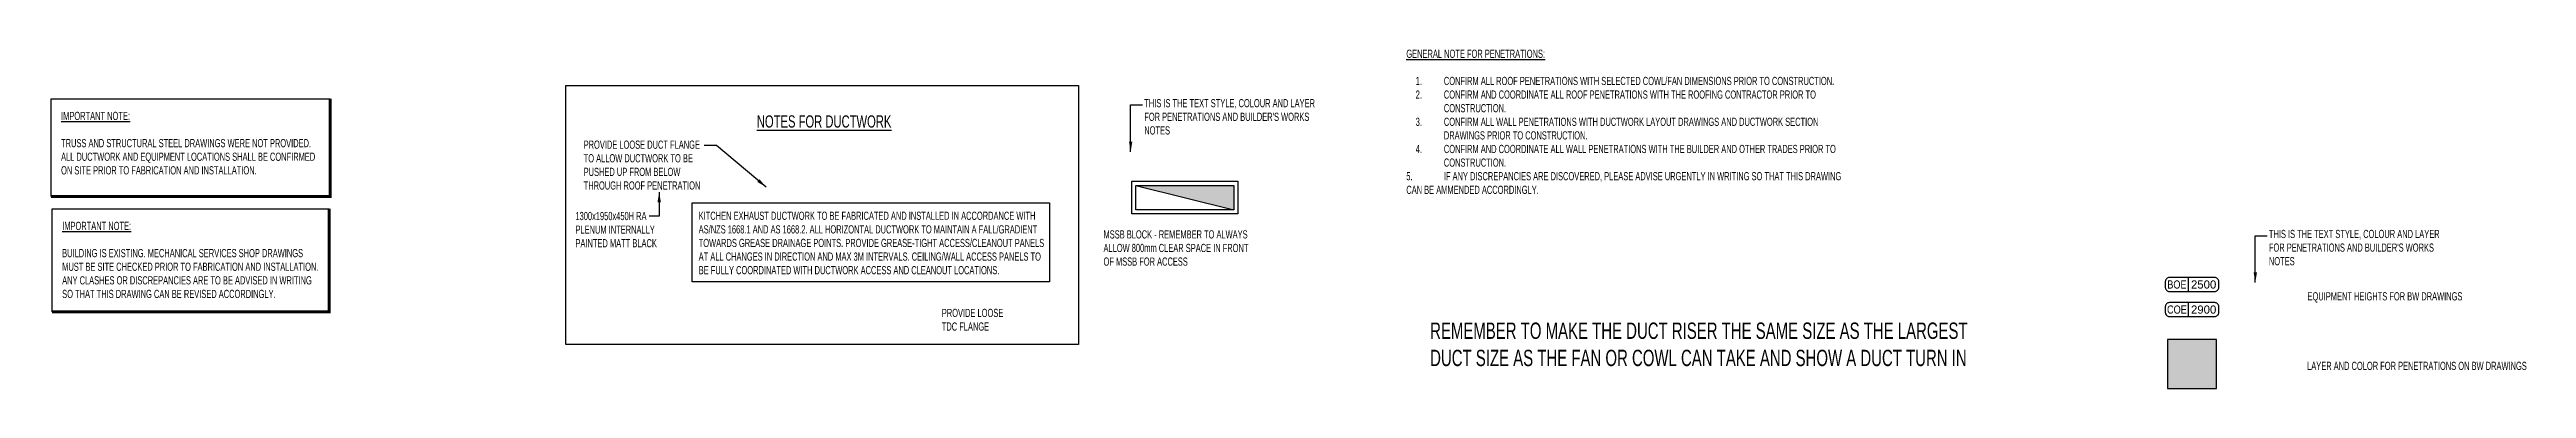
# Model space of a CAD drawing. Header units: millimetres. Extents: x 141 to 153906, y 19826 to 64501.
# Drawn here: x 41059 to 71423, y 36693 to 40845 of the extents above; entities that cross this region are included whole.
import ezdxf
from ezdxf.enums import TextEntityAlignment as Align

# ---------------------------------------------------------------- set-up
doc = ezdxf.new("R2010")
doc.units = ezdxf.units.MM
for name, color, linetype in [('BW-PenoRoof', 210, 'Continuous'), ('BW-PenoShade', 223, 'Continuous'), ('BW-PenoTag', 14, 'Continuous'), ('BW-Text', 54, 'Continuous'), ('Hvac-EquipTagHeights', 1, 'Continuous'), ('Hvac-MSSBElect', 7, 'Continuous'), ('Hvac-Notes', 7, 'Continuous'), ('Hvac-TagHeights', 14, 'Continuous'), ('Hvac-TextLabel2', 2, 'Continuous'), ('RFI Layer', 240, 'Continuous')]:
    doc.layers.add(name, color=color, linetype=linetype)
doc.styles.add('_Arial', font='arial.ttf')
doc.styles.add('Arial Narrow_1', font='ARIALN.TTF', dxfattribs={"height": 250})
doc.dimstyles.new('ISO-25', dxfattribs={"dimtxt": 2.5, "dimasz": 2.5, "dimexe": 1.25, "dimexo": 0.625, "dimtad": 1, "dimtxsty": 'Standard', "dimcen": 2.5, "dimadec": 0, "dimazin": 0, "dimtfac": 1, "dimtmove": 0, "dimatfit": 3, "dimfxl": 1, "dimarcsym": 0})

msp = doc.modelspace()

# ---------------------------------------------------------------- texts
at = {"layer": 'BW-Text', "char_height": 100, "attachment_point": 1, "style": 'Arial Narrow_1'}
for s, insert in [("\\fArial Narrow|b0|i0;\\W0.8;THIS IS THE TEXT STYLE, COLOUR AND LAYER\\PFOR PENETRATIONS AND BUILDER'S WORKS \\PNOTES", (54479, 40238.3, 100.5)), ("\\fArial Narrow|b0|i0;\\W0.8;THIS IS THE TEXT STYLE, COLOUR AND LAYER\\PFOR PENETRATIONS AND BUILDER'S WORKS \\PNOTES", (68265.4, 38635.5)), ('\\fArial Narrow|b0|i0;\\W0.8;EQUIPMENT HEIGHTS FOR BW DRAWINGS', (68738.9, 37871.6)), ('\\W0.8;LAYER AND COLOR FOR PENETRATIONS ON BW DRAWINGS\\P', (68733.9, 37019.4))]:
    msp.add_mtext_dynamic_manual_height_columns(s, width=5382.733, gutter_width=1, heights=[0], dxfattribs=dict(at, insert=insert))
at = {"layer": 'Hvac-Notes', "attachment_point": 1, "style": 'Arial Narrow_1'}
for s, insert, char_height, width in [('{\\L\\H0.869565x;\\W0.8;GENERAL NOTE FOR PENETRATIONS:}{\\H0.869565x;\\W0.8;\\P\\P\\pxi-3,l4t4;1.^ICONFIRM ALL ROOF PENETRATIONS WITH SELECTED COWL/FAN DIMENSIONS PRIOR TO CONSTRUCTION.\\P2.^ICONFIRM AND COORDINATE ALL ROOF PENETRATIONS WITH THE ROOFING CONTRACTOR PRIOR TO CONSTRUCTION.\\P3.^ICONFIRM ALL WALL PENETRATIONS WITH DUCTWORK LAYOUT DRAWINGS AND DUCTWORK SECTION DRAWINGS PRIOR TO CONSTRUCTION.\\P4.^ICONFIRM AND COORDINATE ALL WALL PENETRATIONS WITH THE BUILDER AND OTHER TRADES PRIOR TO CONSTRUCTION.\\P5.^IIF ANY DISCREPANCIES ARE DISCOVERED, PLEASE ADVISE URGENTLY IN WRITING SO THAT THIS DRAWING CAN BE AMMENDED ACCORDINGLY.}\\W0.8;\\P\\pi*,l*,t;\\P', (57691.4, 40844), 115, 5382.733), ('\\pxql;\\W0.8;PROVIDE LOOSE DUCT FLANGE\\PTO ALLOW DUCTWORK TO BE\\PPUSHED UP FROM BELOW\\PTHROUGH ROOF PENETRATION ', (47606.6, 39730, 100.5), 100, 5382.733), ('\\W0.8;1300x1950x450H RA \\PPLENUM INTERNALLY\\PPAINTED MATT BLACK', (47506.2, 38855.7, 100.5), 100, 5382.733), ('\\W0.8;KITCHEN EXHAUST DUCTWORK TO BE FABRICATED AND INSTALLED IN ACCORDANCE WITH AS/NZS 1668.1 AND AS 1668.2. ALL HORIZONTAL DUCTWORK TO MAINTAIN A FALL/GRADIENT TOWARDS GREASE DRAINAGE POINTS. PROVIDE GREASE-TIGHT ACCESS/CLEANOUT PANELS AT ALL CHANGES IN DIRECTION AND MAX 3M INTERVALS. CEILING/WALL ACCESS PANELS TO BE FULLY COORDINATED WITH DUCTWORK ACCESS AND CLEANOUT LOCATIONS.', (49016.7, 38858.9), 100, 4287.256), ('\\W0.8;PROVIDE LOOSE \\PTDC FLANGE', (51997.1, 37668.1, 100.5), 100, 5382.733)]:
    msp.add_mtext(s, dxfattribs=dict(at, insert=insert, char_height=char_height, width=width))
at = {"layer": 'Hvac-Notes', "insert": (53979.3, 38630.7, 100.5), "char_height": 100, "attachment_point": 1, "style": 'Arial Narrow_1'}
msp.add_mtext_dynamic_manual_height_columns('{\\W0.8;MSSB BLOCK - REMEMBER TO ALWAYS\\PALLOW 800mm CLEAR SPACE IN FRONT\\POF MSSB FOR ACCESS}', width=5382.733, gutter_width=1, heights=[0], dxfattribs=at)
at = {"layer": 'Hvac-TextLabel2', "insert": (47862.8, 40039.3, 100.5), "char_height": 150, "width": 5382.733, "attachment_point": 1, "style": 'Arial Narrow_1'}
msp.add_mtext('\\pxqc;\\L\\W0.8;NOTES FOR DUCTWORK', dxfattribs=at)
at = {"layer": 'RFI Layer', "attachment_point": 1, "style": 'Arial Narrow_1'}
for s, insert, char_height, width in [('{\\L\\W0.8;IMPORTANT NOTE:\\P\\P\\pxql;}\\W0.8;TRUSS AND STRUCTURAL STEEL DRAWINGS WERE NOT PROVIDED. \\PALL DUCTWORK AND EQUIPMENT LOCATIONS SHALL BE CONFIRMED \\PON SITE PRIOR TO FABRICATION AND INSTALLATION.', (41200.4, 40082.3, 100.5), 100, 6138.653), ('{\\L\\W0.8;IMPORTANT NOTE:\\P\\P}\\W0.8;BUILDING IS EXISTING. MECHANICAL SERVICES SHOP DRAWINGS \\PMUST BE SITE CHECKED PRIOR TO FABRICATION AND INSTALLATION. \\PANY CLASHES OR DISCREPANCIES ARE TO BE ADVISED IN WRITING \\PSO THAT THIS DRAWING CAN BE REVISED ACCORDINGLY.', (41214, 38734.4, 100.5), 100, 6138.653), ('\\W0.8;REMEMBER TO MAKE THE DUCT RISER THE SAME SIZE AS THE LARGEST\\PDUCT SIZE AS THE FAN OR COWL CAN TAKE AND SHOW A DUCT TURN IN', (57983.6, 37500.2, 100.5), 200, 12697.611)]:
    msp.add_mtext(s, dxfattribs=dict(at, insert=insert, char_height=char_height, width=width))

# ---------------------------------------------------------------- blocks, each defined once
blk = doc.blocks.new('SSSS')
at = {"layer": 'Hvac-TagHeights', "linetype": 'Continuous'}
blk.add_line((-371, -85), (-371, 85), dxfattribs=at)
blk.add_lwpolyline([(-655, -35, 0.414214), (-605, -85), (-50, -85, 0.414214), (0, -35), (0, 35, 0.414214), (-50, 85), (-605, 85, 0.414214), (-655, 35)], format="xyb", close=True, dxfattribs=at)
at = {"layer": 'Hvac-TagHeights', "style": '_Arial', "width": 0.8}
blk.add_attdef('COD', text='', height=100, dxfattribs=at).set_placement((-513, 0), align=Align.MIDDLE_CENTER)
at = {"layer": 'Hvac-TagHeights', "style": '_Arial'}
blk.add_attdef('HGT', text='', height=100, dxfattribs=at).set_placement((-185, 0), align=Align.MIDDLE_CENTER)

# ---------------------------------------------------------------- hatches: boundary and pattern name
at = {"layer": 'BW-PenoShade', "linetype": 'Continuous'}
msp.add_hatch(color=256, dxfattribs=at).paths.add_polyline_path([(67023.3, 37292.7), (67023.3, 36692.7), (67623.3, 36692.7), (67623.3, 37292.7)])
at = {"layer": 'Hvac-MSSBElect'}
h = msp.add_hatch(color=1, dxfattribs=at)
h.dxf.hatch_style = 1
h.paths.add_polyline_path([(55576.5, 39181.3), (54376.5, 39181.3), (55576.5, 38881.3)])

# ---------------------------------------------------------------- linework, layer by layer
at = {"layer": 'BW-PenoRoof', "linetype": 'Continuous', "flags": 128}
msp.add_lwpolyline([(67023.3, 37292.7), (67023.3, 36692.7), (67623.3, 36692.7), (67623.3, 37292.7), (67023.3, 37292.7)], dxfattribs=at)
at = {"layer": 'Hvac-MSSBElect'}
msp.add_line((54376.5, 39181.3, 100.5), (55576.5, 38881.3, 100.5), dxfattribs=at)
at = {"layer": 'Hvac-MSSBElect', "color": 1, "elevation": 100.5}
msp.add_lwpolyline([(54326.5, 39231.3), (55626.5, 39231.3), (55626.5, 38831.3), (54326.5, 38831.3)], close=True, dxfattribs=at)
at = {"layer": 'Hvac-MSSBElect', "elevation": 100.5}
msp.add_lwpolyline([(54376.5, 39181.3), (55576.5, 39181.3), (55576.5, 38881.3), (54376.5, 38881.3), (54376.5, 39181.3)], dxfattribs=at)
at = {"layer": 'Hvac-Notes', "linetype": 'Continuous', "elevation": 100.5}
msp.add_lwpolyline([(47389.5, 40406.8), (53672.6, 40406.8), (53672.6, 37232.4), (47389.5, 37232.4)], close=True, dxfattribs=at)
at = {"layer": 'Hvac-Notes', "color": 1}
msp.add_lwpolyline([(48938.4, 38965.7), (53317.9, 38965.7), (53317.9, 37997.9), (48938.4, 37997.9)], close=True, dxfattribs=at)
at = {"layer": 'RFI Layer', "color": 8, "const_width": 36.8, "elevation": 100.5}
for points in [[(44500.1, 40243.5), (44500.1, 39043.1), (41077.4, 39043.1)], [(44486.5, 38895.6), (44486.5, 37632.1), (41091, 37632.1)]]:
    msp.add_lwpolyline(points, dxfattribs=at)
at = {"layer": 'RFI Layer', "elevation": 100.5}
for points in [[(41077.4, 40243.5), (44500.1, 40243.5), (44500.1, 39043.1), (41077.4, 39043.1)], [(41091, 38895.6), (44486.5, 38895.6), (44486.5, 37632.1), (41091, 37632.1)]]:
    msp.add_lwpolyline(points, close=True, dxfattribs=at)

# ---------------------------------------------------------------- block references
at = {"layer": 'BW-PenoTag'}
ref = msp.add_blockref('SSSS', (67650.7, 37966.6), dxfattribs=at)
ref.add_attrib('HGT', '2500', dxfattribs={"layer": 'Hvac-EquipTagHeights', "height": 100, "style": '_Arial'}).set_placement((67465.4, 37966.6), align=Align.MIDDLE_CENTER)
ref.add_attrib('COD', 'BOE', dxfattribs={"layer": 'Hvac-EquipTagHeights', "height": 100, "style": '_Arial', "width": 0.8}).set_placement((67138, 37966.6), align=Align.MIDDLE_CENTER)
ref = msp.add_blockref('SSSS', (67650.7, 37659.5), dxfattribs=at)
ref.add_attrib('HGT', '2900', dxfattribs={"layer": 'Hvac-EquipTagHeights', "height": 100, "style": '_Arial'}).set_placement((67465.4, 37659.5), align=Align.MIDDLE_CENTER)
ref.add_attrib('COD', 'COE', dxfattribs={"layer": 'Hvac-EquipTagHeights', "height": 100, "style": '_Arial', "width": 0.8}).set_placement((67138, 37659.5), align=Align.MIDDLE_CENTER)

msp.set_redraw_order([(e.dxf.handle, doc.entitydb.next_handle()) for e in msp.query("TEXT MTEXT ATTDEF DIMENSION ARC_DIMENSION")])  # texts and dimensions are drawn at this point

# ---------------------------------------------------------------- leaders
at = {"layer": 'BW-Text'}
for points in [[(54312.2, 39592.2, 100.5), (54312.2, 40167.5, 100.5), (54457.7, 40167.5, 100.5)], [(68098.6, 37989.4), (68098.6, 38564.8), (68244.1, 38564.8)]]:
    msp.add_leader(points, dimstyle='ISO-25', override={"dimscale": 50, "dimtad": 0}, dxfattribs=at)
at = {"layer": 'Hvac-Notes'}
for points in [[(49844.7, 39159.2, 100.5), (49235.6, 39669.9, 100.5), (49083.1, 39669.9, 100.5)], [(48532.5, 39098.2), (48532.6, 38804.4), (48410.6, 38804.4)]]:
    msp.add_leader(points, dimstyle='ISO-25', override={"dimscale": 50, "dimtad": 0}, dxfattribs=at)

doc.saveas('drawing.dxf')
